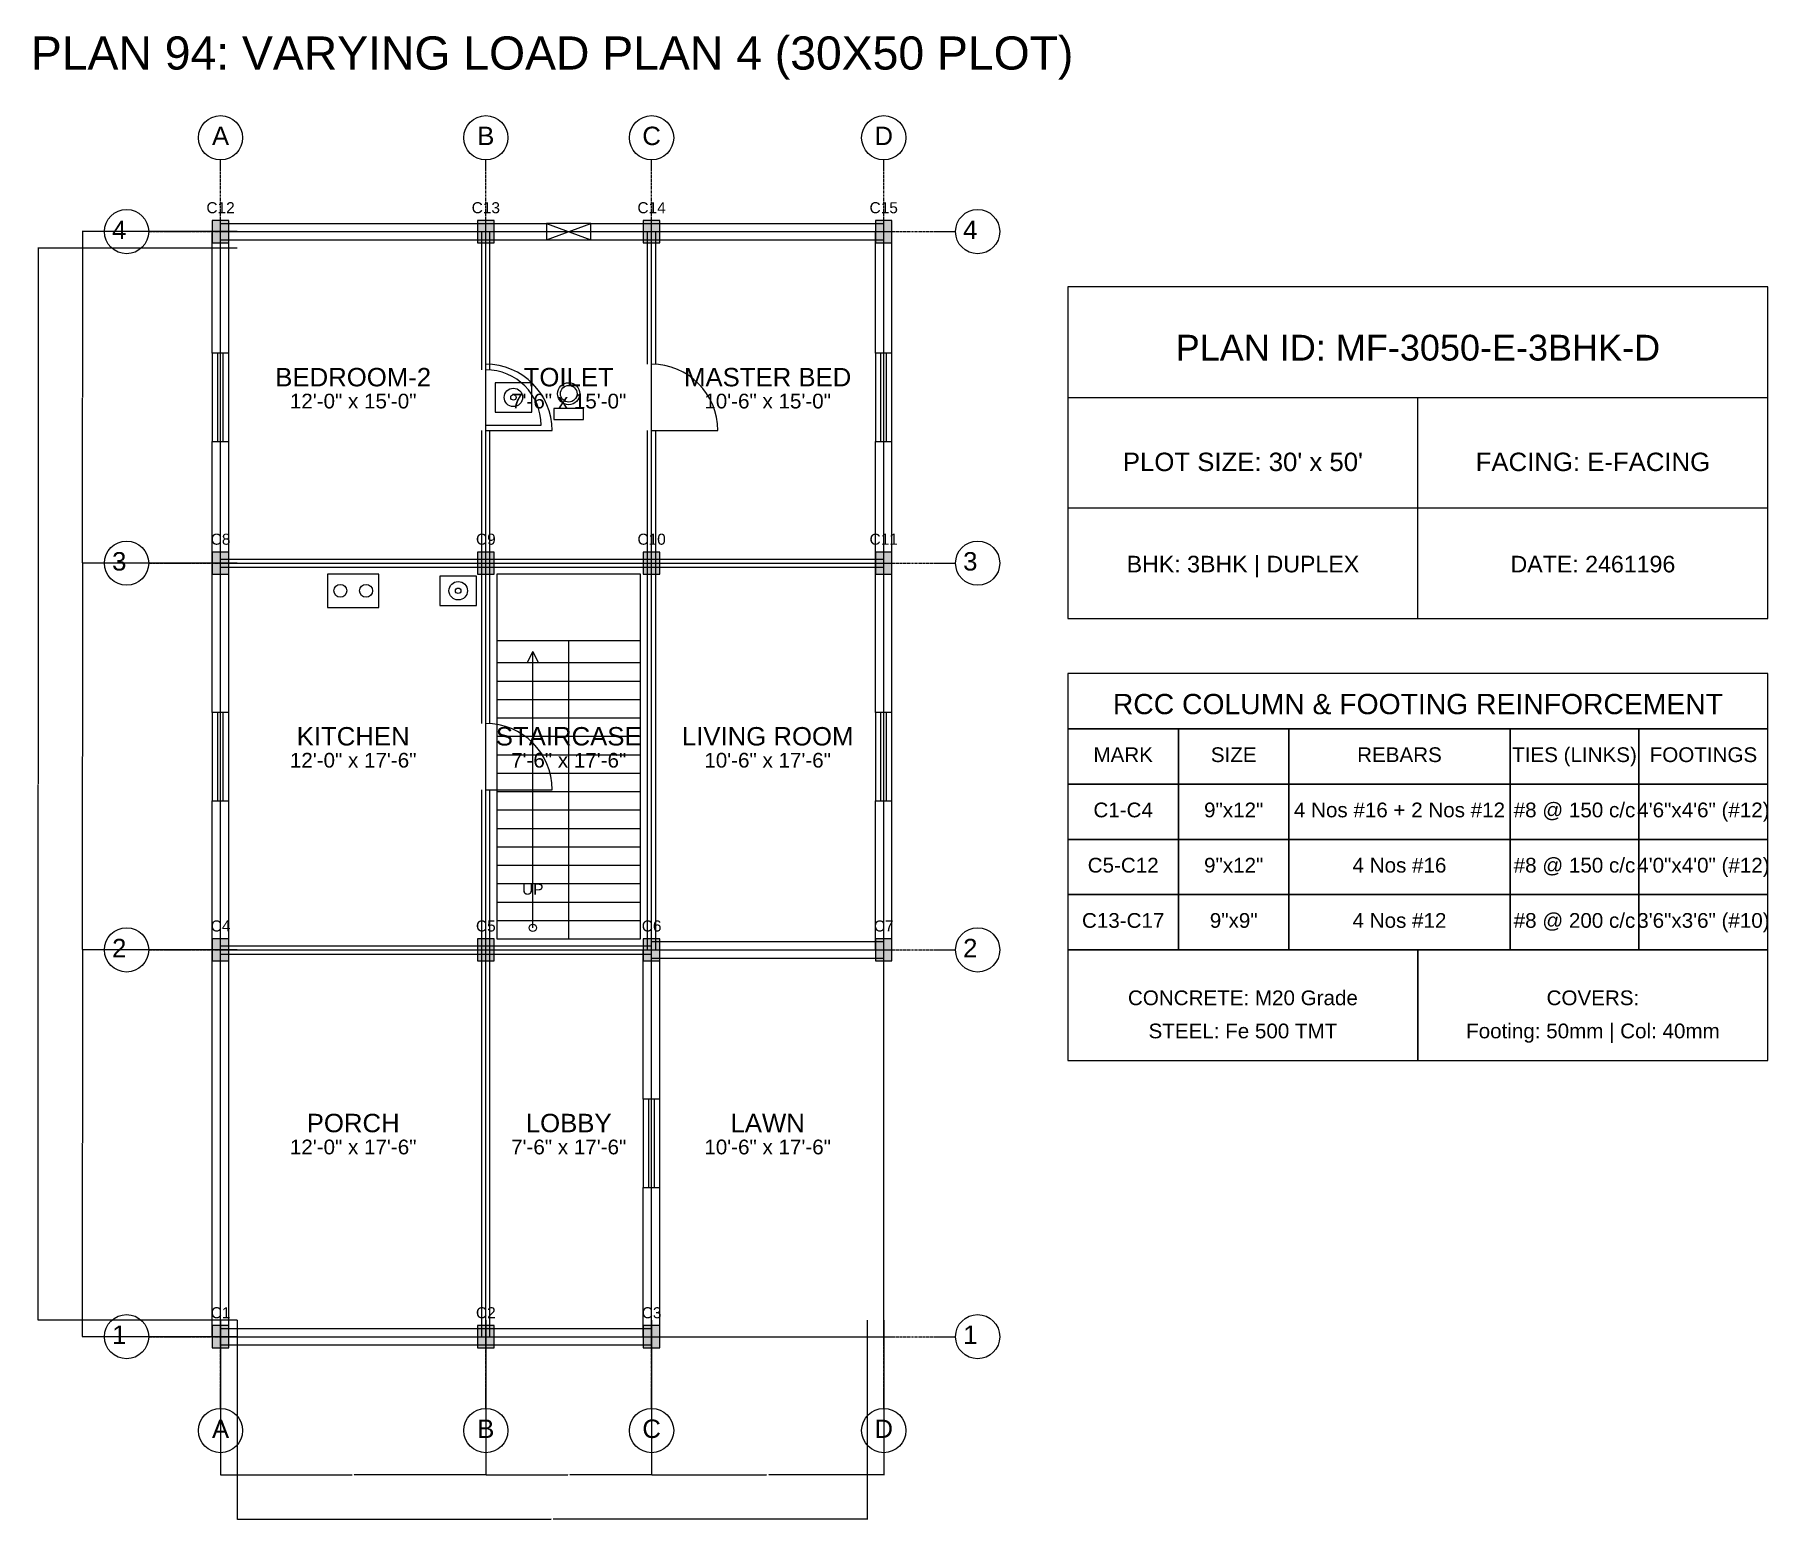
# Model space of a CAD drawing. Header units: inches. Extents: x -134 to 23580, y -99 to 23207.
# Drawn here: x 7399 to 8340, y 22401 to 23207 of the extents above; entities that cross this region are included whole.
import ezdxf
from ezdxf.enums import TextEntityAlignment as Align

# ---------------------------------------------------------------- set-up
doc = ezdxf.new("R2010")
doc.units = ezdxf.units.IN
doc.header["$MEASUREMENT"] = 0
doc.linetypes.add('CENTER', pattern=[2, 1.25, -0.25, 0.25, -0.25])
for name, color, linetype in [('A-COL-HATCH', 251, 'Continuous'), ('A-COLUMN', 1, 'Continuous'), ('A-DIM', 5, 'Continuous'), ('A-DOOR', 30, 'Continuous'), ('A-FIXTURE', 8, 'Continuous'), ('A-STAIR', 6, 'Continuous'), ('A-TEXT', 2, 'Continuous'), ('A-WALL-EXT', 7, 'Continuous'), ('A-WALL-INT', 9, 'Continuous'), ('A-WINDOW', 4, 'Continuous'), ('S-BEAM-FRAMING', 2, 'Continuous'), ('S-BUBBLE', 4, 'Continuous'), ('S-GRID-CENTER', 8, 'CENTER'), ('S-TABLE', 7, 'Continuous'), ('S-TEXT', 3, 'Continuous')]:
    doc.layers.add(name, color=color, linetype=linetype)
doc.styles.get("Standard").update_dxf_attribs({"font": 'arial.ttf'})
doc.dimstyles.get("Standard").update_dxf_attribs({"dimtxt": 0.18, "dimasz": 0.18, "dimexe": 0.18, "dimexo": 0.0625, "dimgap": 0.09, "dimtad": 0, "dimtih": 1, "dimtoh": 1, "dimdec": 4, "dimzin": 0, "dimdsep": 46, "dimtxsty": 'Standard', "dimcen": 0.09, "dimadec": 0, "dimazin": 0, "dimtfac": 1, "dimtdec": 4, "dimtofl": 0, "dimtmove": 0, "dimatfit": 3, "dimfxl": 1, "dimtolj": 1, "dimtzin": 0, "dimarcsym": 0})

msp = doc.modelspace()

# ---------------------------------------------------------------- texts
at = {"layer": 'A-TEXT'}
for s, height, p in [('PLAN 94: VARYING LOAD PLAN 4 (30X50 PLOT)', 18, (7680, 23188)), ('C12', 6, (7500, 23110)), ('C13', 6, (7644, 23110)), ('C14', 6, (7734, 23110)), ('C15', 6, (7860, 23110)), ('PLAN ID: MF-3050-E-3BHK-D', 14, (8150, 23030)), ('BEDROOM-2', 10, (7572, 23016)), ('TOILET', 10, (7689, 23016)), ('MASTER BED', 10, (7797, 23016)), ('12\'-0" x 15\'-0"', 8, (7572, 23004)), ('7\'-6" x 15\'-0"', 8, (7689, 23004)), ('10\'-6" x 15\'-0"', 8, (7797, 23004)), ("PLOT SIZE: 30' x 50'", 10, (8055, 22970)), ('FACING: E-FACING', 10, (8245, 22970)), ('C8', 6, (7500, 22930)), ('C9', 6, (7644, 22930)), ('C10', 6, (7734, 22930)), ('C11', 6, (7860, 22930)), ('BHK: 3BHK | DUPLEX', 9, (8055, 22915)), ('DATE: 2461196', 9, (8245, 22915)), ('KITCHEN', 10, (7572, 22821)), ('STAIRCASE', 10, (7689, 22821)), ('LIVING ROOM', 10, (7797, 22821)), ('12\'-0" x 17\'-6"', 8, (7572, 22809)), ('7\'-6" x 17\'-6"', 8, (7689, 22809)), ('10\'-6" x 17\'-6"', 8, (7797, 22809)), ('UP', 6, (7669.5, 22740)), ('C4', 6, (7500, 22720)), ('C5', 6, (7644, 22720)), ('C6', 6, (7734, 22720)), ('C7', 6, (7860, 22720)), ('PORCH', 10, (7572, 22611)), ('LOBBY', 10, (7689, 22611)), ('LAWN', 10, (7797, 22611)), ('12\'-0" x 17\'-6"', 8, (7572, 22599)), ('7\'-6" x 17\'-6"', 8, (7689, 22599)), ('10\'-6" x 17\'-6"', 8, (7797, 22599)), ('C1', 6, (7500, 22510)), ('C2', 6, (7644, 22510)), ('C3', 6, (7734, 22510))]:
    msp.add_text(s, height=height, dxfattribs=at).set_placement(p, align=Align.CENTER)
at = {"layer": 'S-TEXT'}
for s, height, p in [('A', 10, (7500, 23147)), ('B', 10, (7644, 23147)), ('C', 10, (7734, 23147)), ('D', 10, (7860, 23147)), ('4', 10, (7445, 23096)), ('4', 10, (7907, 23096)), ('3', 10, (7445, 22916)), ('3', 10, (7907, 22916)), ('RCC COLUMN & FOOTING REINFORCEMENT', 11, (8150, 22838)), ('MARK', 8, (7990, 22812)), ('SIZE', 8, (8050, 22812)), ('REBARS', 8, (8140, 22812)), ('TIES (LINKS)', 8, (8235, 22812)), ('FOOTINGS', 8, (8305, 22812)), ('C1-C4', 8, (7990, 22782)), ('9"x12"', 8, (8050, 22782)), ('4 Nos #16 + 2 Nos #12', 8, (8140, 22782)), ('#8 @ 150 c/c', 8, (8235, 22782)), ('4\'6"x4\'6" (#12)', 8, (8305, 22782)), ('C5-C12', 8, (7990, 22752)), ('9"x12"', 8, (8050, 22752)), ('4 Nos #16', 8, (8140, 22752)), ('#8 @ 150 c/c', 8, (8235, 22752)), ('4\'0"x4\'0" (#12)', 8, (8305, 22752)), ('C13-C17', 8, (7990, 22722)), ('9"x9"', 8, (8050, 22722)), ('4 Nos #12', 8, (8140, 22722)), ('#8 @ 200 c/c', 8, (8235, 22722)), ('3\'6"x3\'6" (#10)', 8, (8305, 22722)), ('2', 10, (7445, 22706)), ('2', 10, (7907, 22706)), ('CONCRETE: M20 Grade', 8, (8055, 22680)), ('COVERS:', 8, (8245, 22680)), ('STEEL: Fe 500 TMT', 8, (8055, 22662)), ('Footing: 50mm | Col: 40mm', 8, (8245, 22662)), ('1', 10, (7445, 22496)), ('1', 10, (7907, 22496)), ('A', 10, (7500, 22445)), ('B', 10, (7644, 22445)), ('C', 10, (7734, 22445)), ('D', 10, (7860, 22445))]:
    msp.add_text(s, height=height, dxfattribs=at).set_placement(p, align=Align.CENTER)

# ---------------------------------------------------------------- blocks, each defined once
blk = doc.blocks.new('*D804')
at = {"layer": 'A-DIM', "color": 0, "lineweight": -2, "transparency": 16777216}
for p, q in [((7500, 22508.94), (7500, 22424.82)), ((7644, 22508.94), (7644, 22424.82)), ((7500.18, 22425), (7571.41, 22425)), ((7643.82, 22425), (7572.59, 22425))]:
    blk.add_line(p, q, dxfattribs=at)
at = {"layer": 'A-DIM', "color": 0, "transparency": 16777216}
for points in [[(7500.18, 22425.03), (7500.18, 22424.97), (7500, 22425)], [(7643.82, 22425.03), (7643.82, 22424.97), (7644, 22425)]]:
    blk.add_solid(points, dxfattribs=at)
at = {"layer": 'Defpoints', "color": 0, "transparency": 16777216}
for p in [(7500, 22509), (7644, 22509), (7644, 22425)]:
    blk.add_point(p, dxfattribs=at)
at = {"layer": 'A-DIM', "color": 0, "transparency": 16777216, "insert": (7572, 22425), "char_height": 0.18, "attachment_point": 5}
blk.add_mtext('\\A1;144.0000', dxfattribs=at)
blk = doc.blocks.new('*D805')
at = {"layer": 'A-DIM', "color": 0, "lineweight": -2, "transparency": 16777216}
for p, q in [((7644, 22508.94), (7644, 22424.82)), ((7734, 22508.94), (7734, 22424.82)), ((7644.18, 22425), (7688.47, 22425)), ((7733.82, 22425), (7689.53, 22425))]:
    blk.add_line(p, q, dxfattribs=at)
at = {"layer": 'A-DIM', "color": 0, "transparency": 16777216}
for points in [[(7644.18, 22425.03), (7644.18, 22424.97), (7644, 22425)], [(7733.82, 22425.03), (7733.82, 22424.97), (7734, 22425)]]:
    blk.add_solid(points, dxfattribs=at)
at = {"layer": 'Defpoints', "color": 0, "transparency": 16777216}
for p in [(7644, 22509), (7734, 22509), (7734, 22425)]:
    blk.add_point(p, dxfattribs=at)
at = {"layer": 'A-DIM', "color": 0, "transparency": 16777216, "insert": (7689, 22425), "char_height": 0.18, "attachment_point": 5}
blk.add_mtext('\\A1;90.0000', dxfattribs=at)
blk = doc.blocks.new('*D806')
at = {"layer": 'A-DIM', "color": 0, "lineweight": -2, "transparency": 16777216}
for p, q in [((7734, 22508.94), (7734, 22424.82)), ((7860, 22508.94), (7860, 22424.82)), ((7734.18, 22425), (7796.41, 22425)), ((7859.82, 22425), (7797.59, 22425))]:
    blk.add_line(p, q, dxfattribs=at)
at = {"layer": 'A-DIM', "color": 0, "transparency": 16777216}
for points in [[(7734.18, 22425.03), (7734.18, 22424.97), (7734, 22425)], [(7859.82, 22425.03), (7859.82, 22424.97), (7860, 22425)]]:
    blk.add_solid(points, dxfattribs=at)
at = {"layer": 'Defpoints', "color": 0, "transparency": 16777216}
for p in [(7734, 22509), (7860, 22509), (7860, 22425)]:
    blk.add_point(p, dxfattribs=at)
at = {"layer": 'A-DIM', "color": 0, "transparency": 16777216, "insert": (7797, 22425), "char_height": 0.18, "attachment_point": 5}
blk.add_mtext('\\A1;126.0000', dxfattribs=at)
blk = doc.blocks.new('*D807')
at = {"layer": 'A-DIM', "color": 0, "lineweight": -2, "transparency": 16777216}
for p, q in [((7509, 22508.94), (7509, 22400.82)), ((7851, 22508.94), (7851, 22400.82)), ((7509.18, 22401), (7679.4, 22401)), ((7850.82, 22401), (7680.6, 22401))]:
    blk.add_line(p, q, dxfattribs=at)
at = {"layer": 'A-DIM', "color": 0, "transparency": 16777216}
for points in [[(7509.18, 22401.03), (7509.18, 22400.97), (7509, 22401)], [(7850.82, 22401.03), (7850.82, 22400.97), (7851, 22401)]]:
    blk.add_solid(points, dxfattribs=at)
at = {"layer": 'Defpoints', "color": 0, "transparency": 16777216}
for p in [(7509, 22509), (7851, 22509), (7851, 22401)]:
    blk.add_point(p, dxfattribs=at)
at = {"layer": 'A-DIM', "color": 0, "transparency": 16777216, "insert": (7680, 22401), "char_height": 0.18, "attachment_point": 5}
blk.add_mtext('\\A1;342.0000', dxfattribs=at)
blk = doc.blocks.new('*D808')
at = {"layer": 'A-DIM', "color": 0, "lineweight": -2, "transparency": 16777216}
for p, q in [((7508.94, 22710), (7424.82, 22710)), ((7425, 22709.82), (7425, 22605.18)), ((7425, 22500.18), (7425, 22604.82)), ((7508.94, 22500), (7424.82, 22500))]:
    blk.add_line(p, q, dxfattribs=at)
at = {"layer": 'A-DIM', "color": 0, "transparency": 16777216}
for points in [[(7424.97, 22709.82), (7425.03, 22709.82), (7425, 22710)], [(7424.97, 22500.18), (7425.03, 22500.18), (7425, 22500)]]:
    blk.add_solid(points, dxfattribs=at)
at = {"layer": 'Defpoints', "color": 0, "transparency": 16777216}
for p in [(7425, 22710), (7509, 22710), (7509, 22500)]:
    blk.add_point(p, dxfattribs=at)
at = {"layer": 'A-DIM', "color": 0, "transparency": 16777216, "insert": (7425, 22605), "char_height": 0.18, "attachment_point": 5}
blk.add_mtext('\\A1;210.0000', dxfattribs=at)
blk = doc.blocks.new('*D809')
at = {"layer": 'A-DIM', "color": 0, "lineweight": -2, "transparency": 16777216}
for p, q in [((7508.94, 22920), (7424.82, 22920)), ((7425, 22919.82), (7425, 22815.18)), ((7425, 22710.18), (7425, 22814.82)), ((7508.94, 22710), (7424.82, 22710))]:
    blk.add_line(p, q, dxfattribs=at)
at = {"layer": 'A-DIM', "color": 0, "transparency": 16777216}
for points in [[(7424.97, 22919.82), (7425.03, 22919.82), (7425, 22920)], [(7424.97, 22710.18), (7425.03, 22710.18), (7425, 22710)]]:
    blk.add_solid(points, dxfattribs=at)
at = {"layer": 'Defpoints', "color": 0, "transparency": 16777216}
for p in [(7425, 22920), (7509, 22920), (7509, 22710)]:
    blk.add_point(p, dxfattribs=at)
at = {"layer": 'A-DIM', "color": 0, "transparency": 16777216, "insert": (7425, 22815), "char_height": 0.18, "attachment_point": 5}
blk.add_mtext('\\A1;210.0000', dxfattribs=at)
blk = doc.blocks.new('*D810')
at = {"layer": 'A-DIM', "color": 0, "lineweight": -2, "transparency": 16777216}
for p, q in [((7508.94, 23100), (7424.82, 23100)), ((7425, 23099.82), (7425, 23010.18)), ((7425, 22920.18), (7425, 23009.82)), ((7508.94, 22920), (7424.82, 22920))]:
    blk.add_line(p, q, dxfattribs=at)
at = {"layer": 'A-DIM', "color": 0, "transparency": 16777216}
for points in [[(7424.97, 23099.82), (7425.03, 23099.82), (7425, 23100)], [(7424.97, 22920.18), (7425.03, 22920.18), (7425, 22920)]]:
    blk.add_solid(points, dxfattribs=at)
at = {"layer": 'Defpoints', "color": 0, "transparency": 16777216}
for p in [(7425, 23100), (7509, 23100), (7509, 22920)]:
    blk.add_point(p, dxfattribs=at)
at = {"layer": 'A-DIM', "color": 0, "transparency": 16777216, "insert": (7425, 23010), "char_height": 0.18, "attachment_point": 5}
blk.add_mtext('\\A1;180.0000', dxfattribs=at)
blk = doc.blocks.new('*D811')
at = {"layer": 'A-DIM', "color": 0, "lineweight": -2, "transparency": 16777216}
for p, q in [((7508.94, 23091), (7400.82, 23091)), ((7401, 23090.82), (7401, 22800.18)), ((7401, 22509.18), (7401, 22799.82)), ((7508.94, 22509), (7400.82, 22509))]:
    blk.add_line(p, q, dxfattribs=at)
at = {"layer": 'A-DIM', "color": 0, "transparency": 16777216}
for points in [[(7400.97, 23090.82), (7401.03, 23090.82), (7401, 23091)], [(7400.97, 22509.18), (7401.03, 22509.18), (7401, 22509)]]:
    blk.add_solid(points, dxfattribs=at)
at = {"layer": 'Defpoints', "color": 0, "transparency": 16777216}
for p in [(7401, 23091), (7509, 23091), (7509, 22509)]:
    blk.add_point(p, dxfattribs=at)
at = {"layer": 'A-DIM', "color": 0, "transparency": 16777216, "insert": (7401, 22800), "char_height": 0.18, "attachment_point": 5}
blk.add_mtext('\\A1;582.0000', dxfattribs=at)

# ---------------------------------------------------------------- dimensions: what is measured, and where the dimension line sits
at = {"layer": 'A-DIM'}
for base, p1, p2, picture, middle in [((7425, 23100), (7509, 22920), (7509, 23100), '*D810', (7425, 23010)), ((7401, 23091), (7509, 22509), (7509, 23091), '*D811', (7401, 22800)), ((7425, 22920), (7509, 22710), (7509, 22920), '*D809', (7425, 22815)), ((7425, 22710), (7509, 22500), (7509, 22710), '*D808', (7425, 22605))]:
    dim = msp.add_linear_dim(base=base, p1=p1, p2=p2, angle=90, dimstyle='Standard', dxfattribs=at)
    dim.commit()
    dim.dimension.update_dxf_attribs({"geometry": picture, "text_midpoint": middle})
for base, p1, p2, picture, middle in [((7644, 22425), (7500, 22509), (7644, 22509), '*D804', (7572, 22425)), ((7851, 22401), (7509, 22509), (7851, 22509), '*D807', (7680, 22401)), ((7734, 22425), (7644, 22509), (7734, 22509), '*D805', (7689, 22425)), ((7860, 22425), (7734, 22509), (7860, 22509), '*D806', (7797, 22425))]:
    dim = msp.add_linear_dim(base=base, p1=p1, p2=p2, dimstyle='Standard', dxfattribs=at)
    dim.commit()
    dim.dimension.update_dxf_attribs({"geometry": picture, "text_midpoint": middle})

# ---------------------------------------------------------------- linework, layer by layer
at = {"layer": 'A-COL-HATCH'}
for points in [[(7495.5, 23094), (7504.5, 23094), (7495.5, 23106), (7504.5, 23106)], [(7639.5, 23094), (7648.5, 23094), (7639.5, 23106), (7648.5, 23106)], [(7729.5, 23094), (7738.5, 23094), (7729.5, 23106), (7738.5, 23106)], [(7855.5, 23094), (7864.5, 23094), (7855.5, 23106), (7864.5, 23106)], [(7495.5, 22914), (7504.5, 22914), (7495.5, 22926), (7504.5, 22926)], [(7639.5, 22914), (7648.5, 22914), (7639.5, 22926), (7648.5, 22926)], [(7729.5, 22914), (7738.5, 22914), (7729.5, 22926), (7738.5, 22926)], [(7855.5, 22914), (7864.5, 22914), (7855.5, 22926), (7864.5, 22926)], [(7495.5, 22704), (7504.5, 22704), (7495.5, 22716), (7504.5, 22716)], [(7639.5, 22704), (7648.5, 22704), (7639.5, 22716), (7648.5, 22716)], [(7729.5, 22704), (7738.5, 22704), (7729.5, 22716), (7738.5, 22716)], [(7855.5, 22704), (7864.5, 22704), (7855.5, 22716), (7864.5, 22716)], [(7495.5, 22494), (7504.5, 22494), (7495.5, 22506), (7504.5, 22506)], [(7639.5, 22494), (7648.5, 22494), (7639.5, 22506), (7648.5, 22506)], [(7729.5, 22494), (7738.5, 22494), (7729.5, 22506), (7738.5, 22506)]]:
    msp.add_solid(points, dxfattribs=at)
at = {"layer": 'A-COLUMN'}
for points in [[(7495.5, 23094), (7504.5, 23094), (7504.5, 23106), (7495.5, 23106)], [(7639.5, 23094), (7648.5, 23094), (7648.5, 23106), (7639.5, 23106)], [(7729.5, 23094), (7738.5, 23094), (7738.5, 23106), (7729.5, 23106)], [(7855.5, 23094), (7864.5, 23094), (7864.5, 23106), (7855.5, 23106)], [(7495.5, 22914), (7504.5, 22914), (7504.5, 22926), (7495.5, 22926)], [(7639.5, 22914), (7648.5, 22914), (7648.5, 22926), (7639.5, 22926)], [(7729.5, 22914), (7738.5, 22914), (7738.5, 22926), (7729.5, 22926)], [(7855.5, 22914), (7864.5, 22914), (7864.5, 22926), (7855.5, 22926)], [(7495.5, 22704), (7504.5, 22704), (7504.5, 22716), (7495.5, 22716)], [(7639.5, 22704), (7648.5, 22704), (7648.5, 22716), (7639.5, 22716)], [(7729.5, 22704), (7738.5, 22704), (7738.5, 22716), (7729.5, 22716)], [(7855.5, 22704), (7864.5, 22704), (7864.5, 22716), (7855.5, 22716)], [(7495.5, 22494), (7504.5, 22494), (7504.5, 22506), (7495.5, 22506)], [(7639.5, 22494), (7648.5, 22494), (7648.5, 22506), (7639.5, 22506)], [(7729.5, 22494), (7738.5, 22494), (7738.5, 22506), (7729.5, 22506)]]:
    msp.add_lwpolyline(points, close=True, dxfattribs=at)
at = {"layer": 'A-DOOR'}
for p, q in [((7644, 22995), (7674, 22995)), ((7644, 22992), (7680, 22992)), ((7734, 22992), (7770, 22992)), ((7644, 22797), (7680, 22797))]:
    msp.add_line(p, q, dxfattribs=at)
for centre, radius in [((7644, 22992), 36), ((7644, 22995), 30), ((7734, 22992), 36), ((7644, 22797), 36)]:
    msp.add_arc(centre, radius, 0, 90, dxfattribs=at)
at = {"layer": 'A-FIXTURE'}
for points in [[(7649, 23002), (7669, 23002), (7669, 23018), (7649, 23018)], [(7681, 22998), (7697, 22998), (7697, 23004), (7681, 23004)], [(7558, 22896), (7586, 22896), (7586, 22914), (7558, 22914)], [(7619, 22897), (7639, 22897), (7639, 22913), (7619, 22913)]]:
    msp.add_lwpolyline(points, close=True, dxfattribs=at)
for centre, radius in [((7659, 23010), 5), ((7659, 23010), 1.5), ((7689, 23012), 6), ((7689, 23012), 4.5), ((7565, 22905), 3.5), ((7579, 22905), 3.5), ((7629, 22905), 5), ((7629, 22905), 1.5)]:
    msp.add_circle(centre, radius, dxfattribs=at)
at = {"layer": 'A-STAIR'}
for p, q in [((7650, 22878), (7728, 22878)), ((7669.5, 22872), (7666.5, 22866)), ((7669.5, 22722), (7669.5, 22872)), ((7669.5, 22872), (7672.5, 22866)), ((7689, 22716), (7689, 22878)), ((7650, 22866), (7689, 22866)), ((7689, 22866), (7728, 22866)), ((7650, 22856), (7689, 22856)), ((7689, 22856), (7728, 22856)), ((7650, 22846), (7689, 22846)), ((7689, 22846), (7728, 22846)), ((7650, 22836), (7689, 22836)), ((7689, 22836), (7728, 22836)), ((7650, 22826), (7689, 22826)), ((7689, 22826), (7728, 22826)), ((7650, 22816), (7689, 22816)), ((7689, 22816), (7728, 22816)), ((7650, 22806), (7689, 22806)), ((7689, 22806), (7728, 22806)), ((7650, 22796), (7689, 22796)), ((7689, 22796), (7728, 22796)), ((7650, 22786), (7689, 22786)), ((7689, 22786), (7728, 22786)), ((7650, 22776), (7689, 22776)), ((7689, 22776), (7728, 22776)), ((7650, 22766), (7689, 22766)), ((7689, 22766), (7728, 22766)), ((7650, 22756), (7689, 22756)), ((7689, 22756), (7728, 22756)), ((7650, 22746), (7689, 22746)), ((7689, 22746), (7728, 22746)), ((7650, 22736), (7689, 22736)), ((7689, 22736), (7728, 22736)), ((7650, 22726), (7689, 22726)), ((7689, 22726), (7728, 22726))]:
    msp.add_line(p, q, dxfattribs=at)
msp.add_lwpolyline([(7650, 22716), (7728, 22716), (7728, 22914), (7650, 22914)], close=True, dxfattribs=at)
msp.add_circle((7669.5, 22722), 2, dxfattribs=at)
at = {"layer": 'A-WALL-EXT'}
for p, q in [((7495.5, 23034), (7495.5, 23100)), ((7500, 23104.5), (7644, 23104.5)), ((7504.5, 23034), (7504.5, 23100)), ((7644, 23104.5), (7677, 23104.5)), ((7701, 23104.5), (7734, 23104.5)), ((7734, 23104.5), (7860, 23104.5)), ((7855.5, 23034), (7855.5, 23100)), ((7864.5, 23034), (7864.5, 23100)), ((7500, 23095.5), (7644, 23095.5)), ((7644, 23095.5), (7677, 23095.5)), ((7701, 23095.5), (7734, 23095.5)), ((7734, 23095.5), (7860, 23095.5)), ((7960, 23010), (8340, 23010)), ((8150, 22890), (8150, 23010)), ((7495.5, 22920), (7495.5, 22986)), ((7504.5, 22920), (7504.5, 22986)), ((7855.5, 22920), (7855.5, 22986)), ((7864.5, 22920), (7864.5, 22986)), ((7960, 22950), (8340, 22950)), ((7495.5, 22839), (7495.5, 22920)), ((7504.5, 22839), (7504.5, 22920)), ((7855.5, 22839), (7855.5, 22920)), ((7864.5, 22839), (7864.5, 22920)), ((7495.5, 22710), (7495.5, 22791)), ((7504.5, 22710), (7504.5, 22791)), ((7855.5, 22710), (7855.5, 22791)), ((7864.5, 22710), (7864.5, 22791)), ((7495.5, 22500), (7495.5, 22710)), ((7504.5, 22500), (7504.5, 22710)), ((7729.5, 22629), (7729.5, 22710)), ((7734, 22714.5), (7860, 22714.5)), ((7738.5, 22629), (7738.5, 22710)), ((7734, 22705.5), (7860, 22705.5)), ((7729.5, 22500), (7729.5, 22581)), ((7738.5, 22500), (7738.5, 22581)), ((7500, 22504.5), (7644, 22504.5)), ((7644, 22504.5), (7734, 22504.5)), ((7500, 22495.5), (7644, 22495.5)), ((7644, 22495.5), (7734, 22495.5))]:
    msp.add_line(p, q, dxfattribs=at)
msp.add_lwpolyline([(7960, 22890), (8340, 22890), (8340, 23070), (7960, 23070)], close=True, dxfattribs=at)
at = {"layer": 'A-WALL-INT'}
for p, q in [((7641.75, 23025), (7641.75, 23100)), ((7646.25, 23025), (7646.25, 23100)), ((7731.75, 23028), (7731.75, 23100)), ((7736.25, 23028), (7736.25, 23100)), ((7641.75, 22920), (7641.75, 22992)), ((7646.25, 22920), (7646.25, 22992)), ((7731.75, 22920), (7731.75, 22992)), ((7736.25, 22920), (7736.25, 22992)), ((7500, 22922.25), (7644, 22922.25)), ((7500, 22917.75), (7644, 22917.75)), ((7641.75, 22833), (7641.75, 22920)), ((7644, 22922.25), (7734, 22922.25)), ((7644, 22917.75), (7734, 22917.75)), ((7646.25, 22833), (7646.25, 22920)), ((7731.75, 22710), (7731.75, 22920)), ((7734, 22922.25), (7860, 22922.25)), ((7734, 22917.75), (7860, 22917.75)), ((7736.25, 22710), (7736.25, 22920)), ((7641.75, 22710), (7641.75, 22797)), ((7646.25, 22710), (7646.25, 22797)), ((7500, 22712.25), (7644, 22712.25)), ((7641.75, 22500), (7641.75, 22710)), ((7644, 22712.25), (7734, 22712.25)), ((7646.25, 22500), (7646.25, 22710)), ((7500, 22707.75), (7644, 22707.75)), ((7644, 22707.75), (7734, 22707.75))]:
    msp.add_line(p, q, dxfattribs=at)
at = {"layer": 'A-WINDOW'}
for p, q in [((7677, 23095.5), (7701, 23104.5)), ((7677, 23104.5), (7701, 23095.5)), ((7498.5, 22986), (7498.5, 23034)), ((7501.5, 22986), (7501.5, 23034)), ((7858.5, 22986), (7858.5, 23034)), ((7861.5, 22986), (7861.5, 23034)), ((7498.5, 22791), (7498.5, 22839)), ((7501.5, 22791), (7501.5, 22839)), ((7858.5, 22791), (7858.5, 22839)), ((7861.5, 22791), (7861.5, 22839)), ((7732.5, 22581), (7732.5, 22629)), ((7735.5, 22581), (7735.5, 22629))]:
    msp.add_line(p, q, dxfattribs=at)
for points in [[(7677, 23095.5), (7701, 23095.5), (7701, 23104.5), (7677, 23104.5)], [(7495.5, 22986), (7504.5, 22986), (7504.5, 23034), (7495.5, 23034)], [(7855.5, 22986), (7864.5, 22986), (7864.5, 23034), (7855.5, 23034)], [(7495.5, 22791), (7504.5, 22791), (7504.5, 22839), (7495.5, 22839)], [(7855.5, 22791), (7864.5, 22791), (7864.5, 22839), (7855.5, 22839)], [(7729.5, 22581), (7738.5, 22581), (7738.5, 22629), (7729.5, 22629)]]:
    msp.add_lwpolyline(points, close=True, dxfattribs=at)
at = {"layer": 'S-BEAM-FRAMING'}
for p, q in [((7500, 22500), (7500, 23100)), ((7500, 23100), (7860, 23100)), ((7644, 22500), (7644, 23100)), ((7734, 22500), (7734, 23100)), ((7860, 22500), (7860, 23100)), ((7500, 22920), (7860, 22920)), ((7500, 22710), (7860, 22710)), ((7500, 22500), (7860, 22500))]:
    msp.add_line(p, q, dxfattribs=at)
at = {"layer": 'S-BUBBLE'}
for centre in [(7500, 23151), (7644, 23151), (7734, 23151), (7860, 23151), (7449, 23100), (7911, 23100), (7449, 22920), (7911, 22920), (7449, 22710), (7911, 22710), (7449, 22500), (7911, 22500), (7500, 22449), (7644, 22449), (7734, 22449), (7860, 22449)]:
    msp.add_circle(centre, 12, dxfattribs=at)
at = {"layer": 'S-GRID-CENTER'}
for p, q in [((7500, 22461), (7500, 23139)), ((7644, 22461), (7644, 23139)), ((7734, 22461), (7734, 23139)), ((7860, 22461), (7860, 23139)), ((7461, 23100), (7899, 23100)), ((7461, 22920), (7899, 22920)), ((7461, 22710), (7899, 22710)), ((7461, 22500), (7899, 22500))]:
    msp.add_line(p, q, dxfattribs=at)
at = {"layer": 'S-TABLE'}
for points in [[(7960, 22830), (8340, 22830), (8340, 22860), (7960, 22860)], [(7960, 22800), (8020, 22800), (8020, 22830), (7960, 22830)], [(8020, 22800), (8080, 22800), (8080, 22830), (8020, 22830)], [(8080, 22800), (8200, 22800), (8200, 22830), (8080, 22830)], [(8200, 22800), (8270, 22800), (8270, 22830), (8200, 22830)], [(8270, 22800), (8340, 22800), (8340, 22830), (8270, 22830)], [(7960, 22770), (8020, 22770), (8020, 22800), (7960, 22800)], [(8020, 22770), (8080, 22770), (8080, 22800), (8020, 22800)], [(8080, 22770), (8200, 22770), (8200, 22800), (8080, 22800)], [(8200, 22770), (8270, 22770), (8270, 22800), (8200, 22800)], [(8270, 22770), (8340, 22770), (8340, 22800), (8270, 22800)], [(7960, 22740), (8020, 22740), (8020, 22770), (7960, 22770)], [(8020, 22740), (8080, 22740), (8080, 22770), (8020, 22770)], [(8080, 22740), (8200, 22740), (8200, 22770), (8080, 22770)], [(8200, 22740), (8270, 22740), (8270, 22770), (8200, 22770)], [(8270, 22740), (8340, 22740), (8340, 22770), (8270, 22770)], [(7960, 22710), (8020, 22710), (8020, 22740), (7960, 22740)], [(8020, 22710), (8080, 22710), (8080, 22740), (8020, 22740)], [(8080, 22710), (8200, 22710), (8200, 22740), (8080, 22740)], [(8200, 22710), (8270, 22710), (8270, 22740), (8200, 22740)], [(8270, 22710), (8340, 22710), (8340, 22740), (8270, 22740)], [(7960, 22650), (8150, 22650), (8150, 22710), (7960, 22710)], [(8150, 22650), (8340, 22650), (8340, 22710), (8150, 22710)]]:
    msp.add_lwpolyline(points, close=True, dxfattribs=at)

msp.set_redraw_order([(e.dxf.handle, doc.entitydb.next_handle()) for e in msp.query("TEXT MTEXT ATTDEF DIMENSION ARC_DIMENSION")])  # texts and dimensions are drawn at this point

doc.saveas('drawing.dxf')
